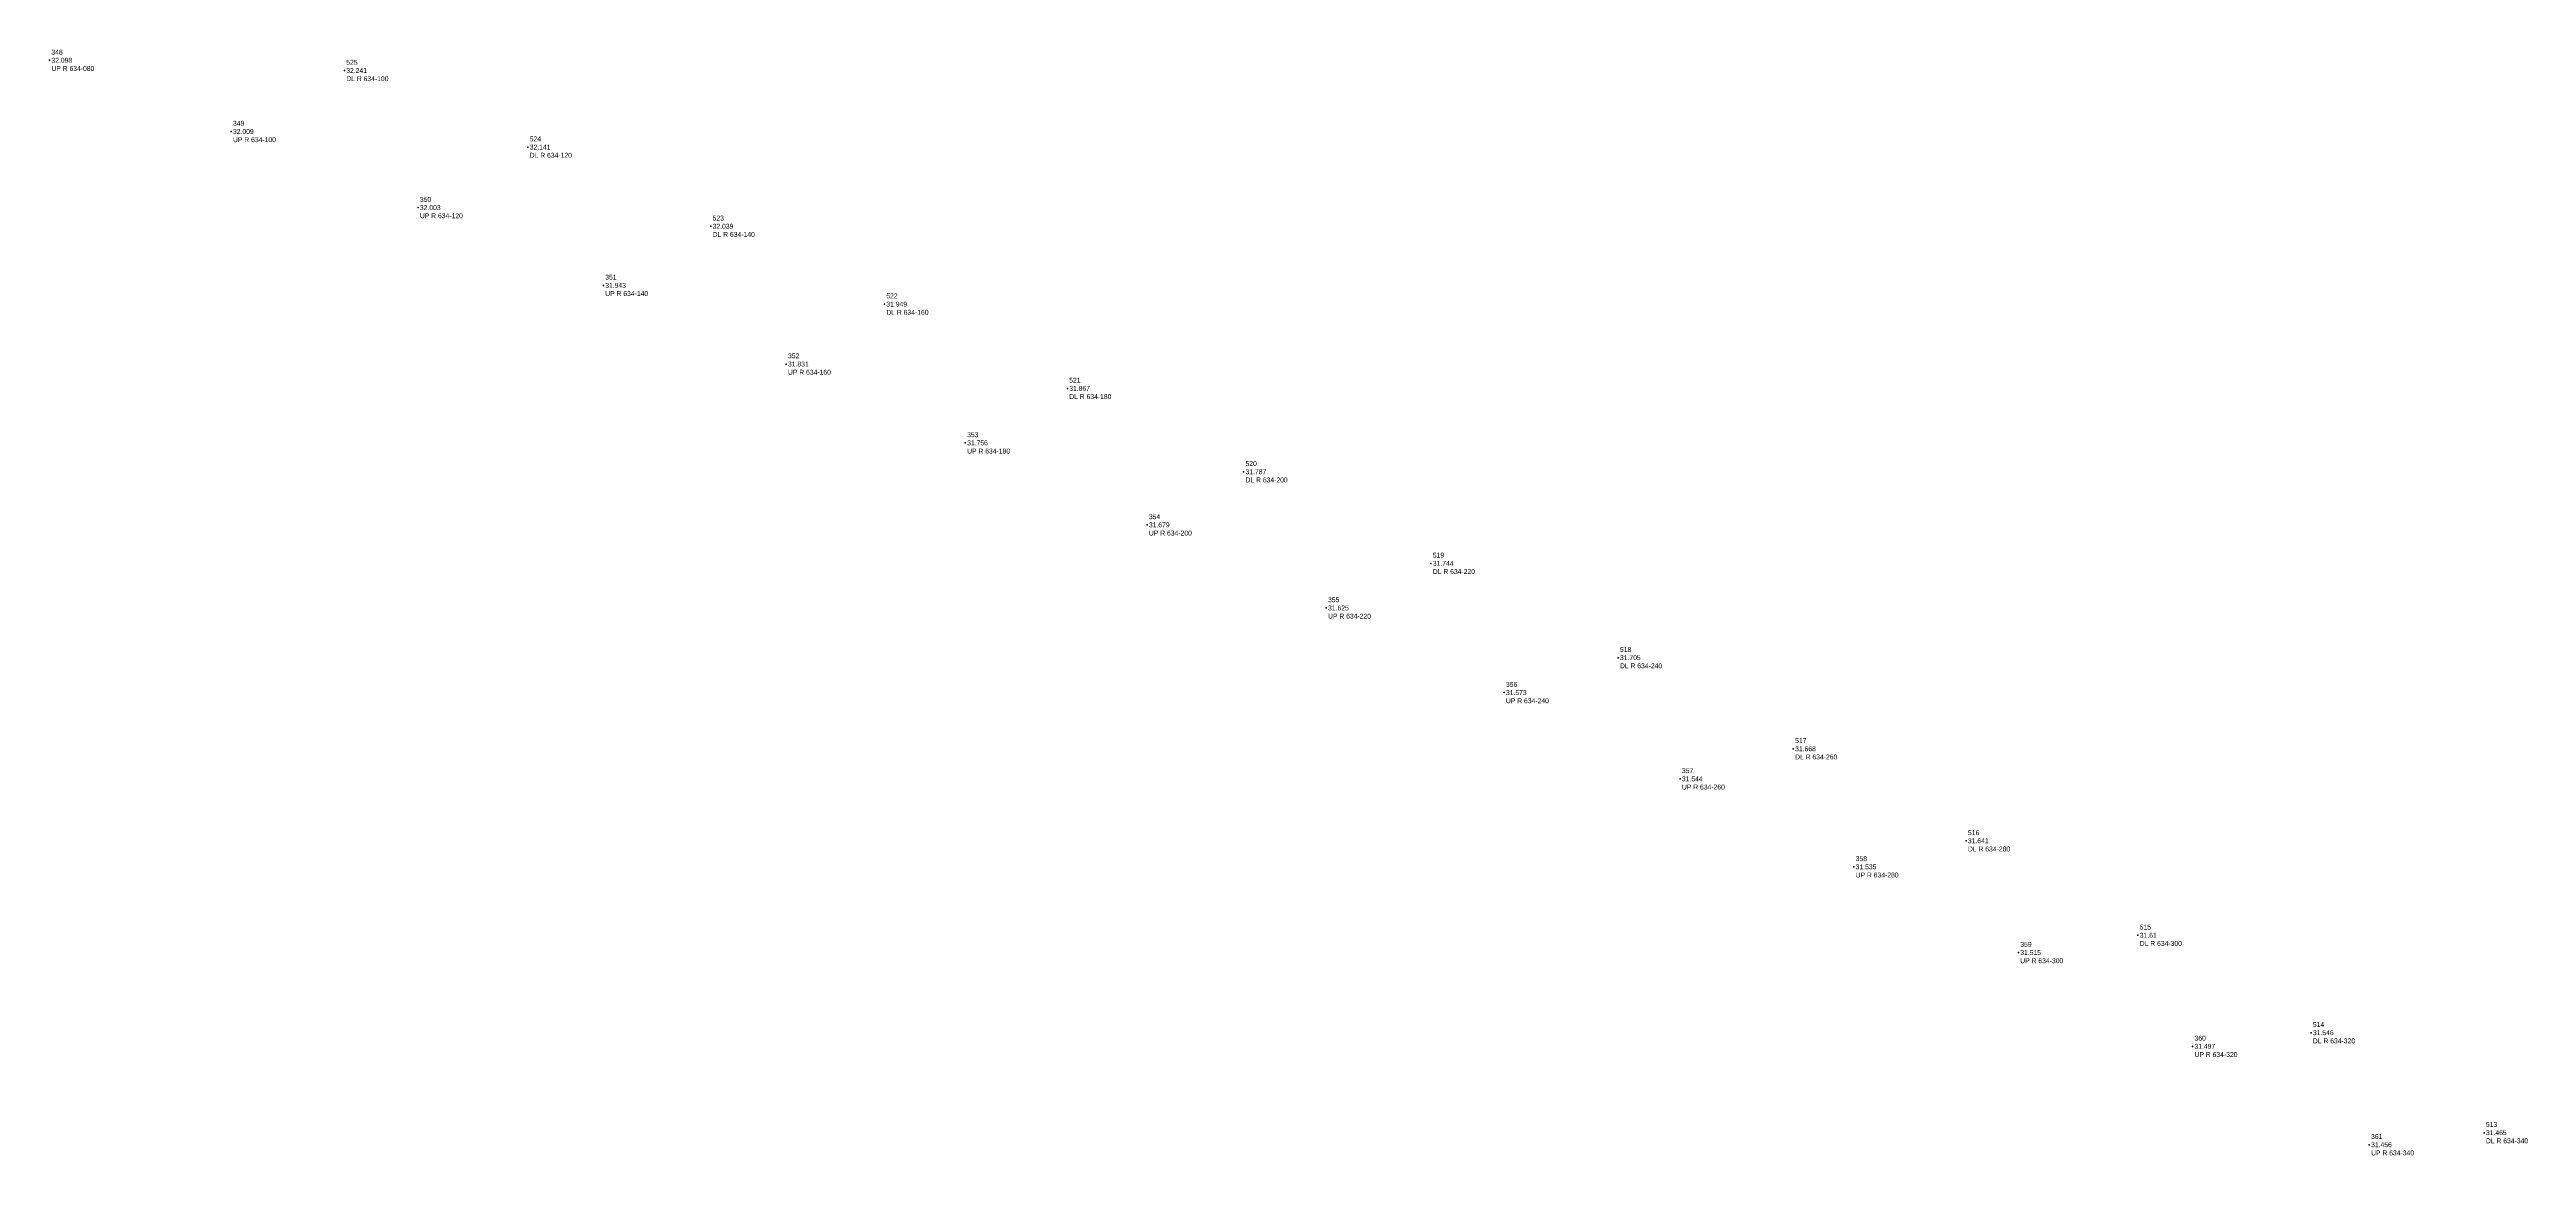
# Model space of a CAD drawing. Header units: metres. Extents: x 169978 to 830021, y 964681 to 1014880.
# Drawn here: x 828773.1 to 829025.4, y 979604.6 to 979717.2 of the extents above; entities that cross this region are included whole.
import ezdxf

# ---------------------------------------------------------------- set-up
doc = ezdxf.new("R2010")
doc.units = ezdxf.units.M

msp = doc.modelspace()

# ---------------------------------------------------------------- linework, layer by layer
at = {"layer": 'MEJ TO TNCH28-100 TO CH35-580_Survey'}
for p in [(828773.08, 979716.09, 32.1), (828803.12, 979715.05, 32.24), (828791.58, 979708.84, 32.01), (828821.81, 979707.25, 32.14), (828810.62, 979701.09, 32), (828840.44, 979699.19, 32.04), (828829.5, 979693.17, 31.94), (828858.14, 979691.26, 31.95), (828848.12, 979685.16, 31.83), (828876.77, 979682.68, 31.87), (828866.37, 979677.13, 31.76), (828894.73, 979674.19, 31.79), (828884.89, 979668.78, 31.68), (828913.81, 979664.86, 31.74), (828903.14, 979660.32, 31.62), (828932.88, 979655.26, 31.71), (828921.26, 979651.7, 31.57), (828950.72, 979645.98, 31.67), (828939.19, 979642.92, 31.54), (828968.33, 979636.61, 31.64), (828956.89, 979633.96, 31.53), (828985.83, 979626.99, 31.61), (828973.66, 979625.23, 31.51), (828991.41, 979615.68, 31.5), (829003.47, 979617.07, 31.55), (829009.4, 979605.66, 31.46), (829021.1, 979606.89, 31.47)]:
    msp.add_point(p, dxfattribs=at)

# ---------------------------------------------------------------- texts
at = {"layer": 'MEJ TO TNCH28-100 TO CH35-580_Survey', "char_height": 0.5, "width": 6.5, "attachment_point": 4}
for s, insert in [(' 348\\P 32.098\\P UP R 634-080', (828773.08, 979716.09, 32.1)), (' 525\\P 32.241\\P DL R 634-100', (828803.12, 979715.05, 32.24)), (' 349\\P 32.009\\P UP R 634-100', (828791.58, 979708.84, 32.01)), (' 524\\P 32.141\\P DL R 634-120', (828821.81, 979707.25, 32.14)), (' 350\\P 32.003\\P UP R 634-120', (828810.62, 979701.09, 32)), (' 523\\P 32.039\\P DL R 634-140', (828840.44, 979699.19, 32.04)), (' 351\\P 31.943\\P UP R 634-140', (828829.5, 979693.17, 31.94)), (' 522\\P 31.949\\P DL R 634-160', (828858.14, 979691.26, 31.95)), (' 352\\P 31.831\\P UP R 634-160', (828848.12, 979685.16, 31.83)), (' 521\\P 31.867\\P DL R 634-180', (828876.77, 979682.68, 31.87)), (' 353\\P 31.756\\P UP R 634-180', (828866.37, 979677.13, 31.76)), (' 520\\P 31.787\\P DL R 634-200', (828894.73, 979674.19, 31.79)), (' 354\\P 31.679\\P UP R 634-200', (828884.89, 979668.78, 31.68)), (' 519\\P 31.744\\P DL R 634-220', (828913.81, 979664.86, 31.74)), (' 355\\P 31.625\\P UP R 634-220', (828903.14, 979660.32, 31.62)), (' 518\\P 31.705\\P DL R 634-240', (828932.88, 979655.26, 31.71)), (' 356\\P 31.573\\P UP R 634-240', (828921.26, 979651.7, 31.57)), (' 517\\P 31.668\\P DL R 634-260', (828950.72, 979645.98, 31.67)), (' 357\\P 31.544\\P UP R 634-260', (828939.19, 979642.92, 31.54)), (' 516\\P 31.641\\P DL R 634-280', (828968.33, 979636.61, 31.64)), (' 358\\P 31.535\\P UP R 634-280', (828956.89, 979633.96, 31.53)), (' 515\\P 31.61\\P DL R 634-300', (828985.83, 979626.99, 31.61)), (' 359\\P 31.515\\P UP R 634-300', (828973.66, 979625.23, 31.51)), (' 514\\P 31.546\\P DL R 634-320', (829003.47, 979617.07, 31.55)), (' 360\\P 31.497\\P UP R 634-320', (828991.41, 979615.68, 31.5)), (' 513\\P 31.465\\P DL R 634-340', (829021.1, 979606.89, 31.47)), (' 361\\P 31.456\\P UP R 634-340', (829009.4, 979605.66, 31.46))]:
    msp.add_mtext(s, dxfattribs=dict(at, insert=insert))

doc.saveas('drawing.dxf')
